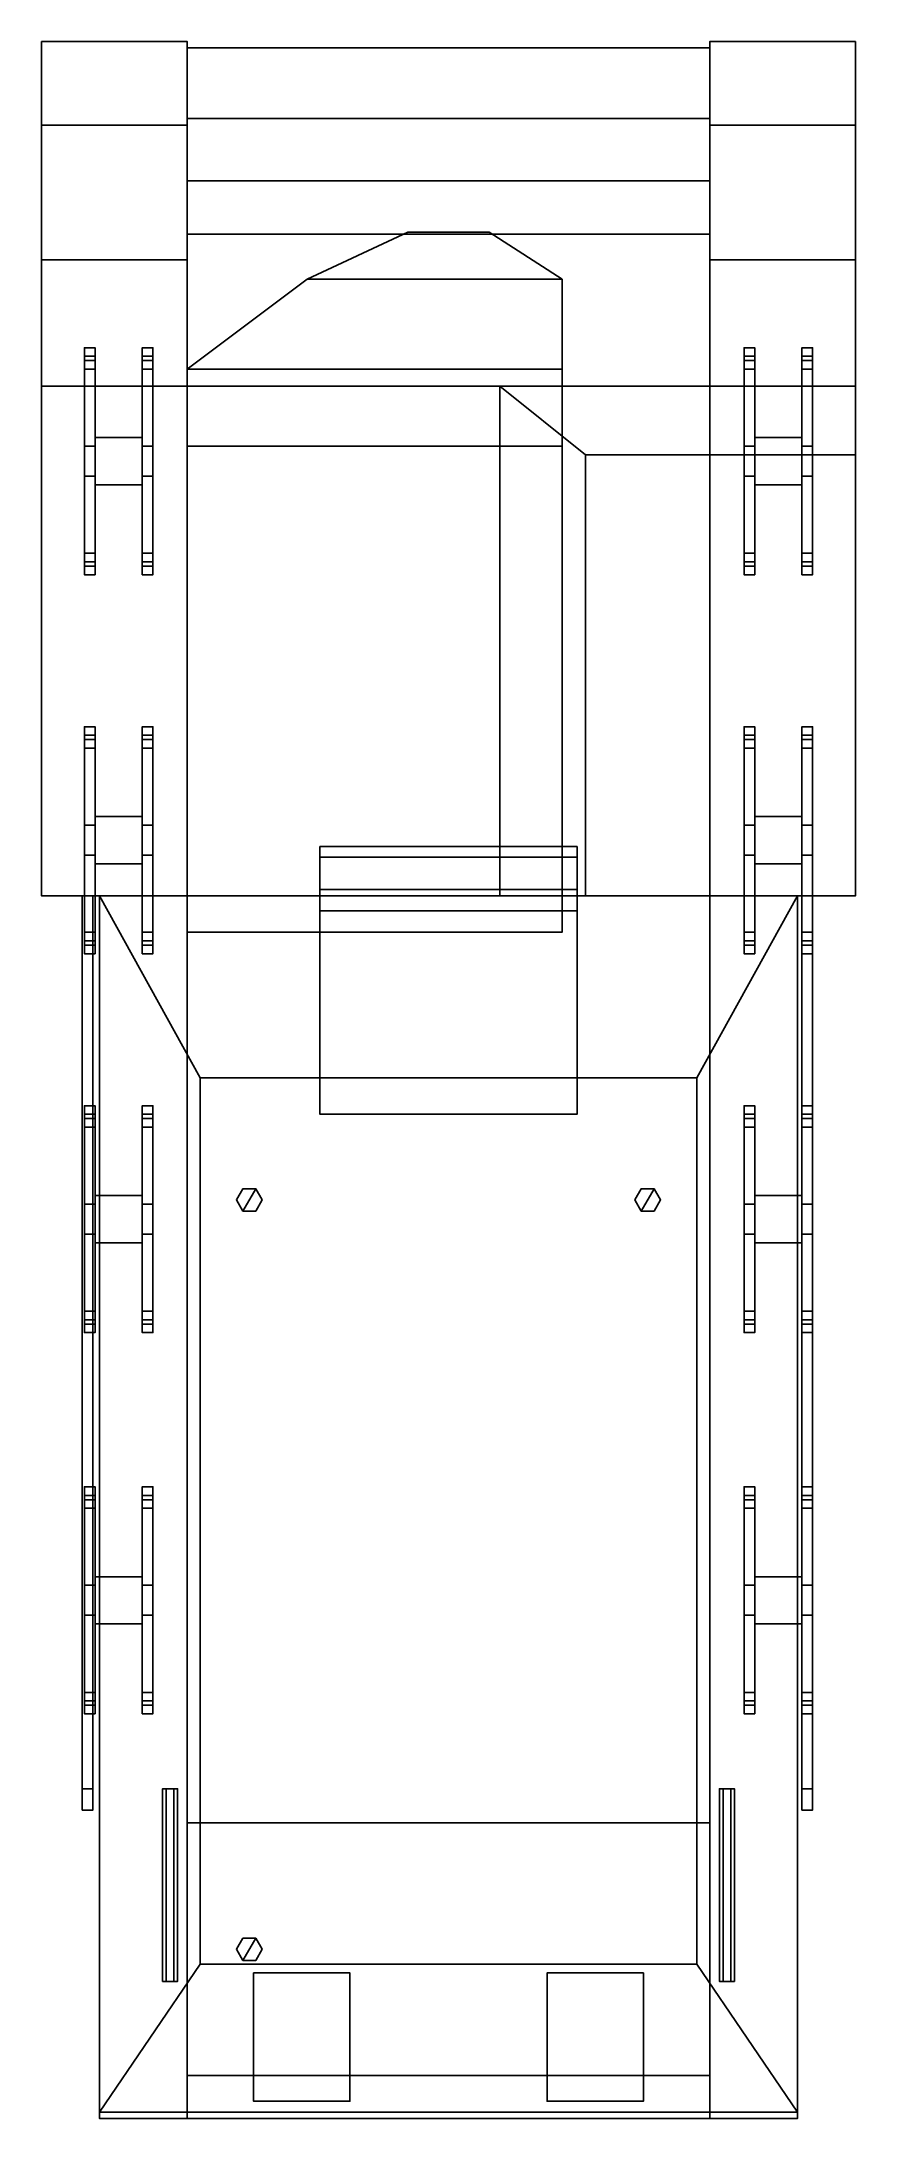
# Model space of a CAD drawing. Extents: x -1.9 to 1.9, y -4.58 to 5.12.
import ezdxf

# ---------------------------------------------------------------- set-up
doc = ezdxf.new("R2010")
doc.units = 0
doc.layers.get('0').update_dxf_attribs({"linetype": 'CONTINUOUS'})
doc.layers.add('BOGIE', color=5, linetype='CONTINUOUS')

msp = doc.modelspace()

# ---------------------------------------------------------------- linework, layer by layer
for points in [[(-1.22, 4.73, 1.7), (-1.22, 5.12, 1.32), (-1.9, 5.12, 1.32), (-1.9, 4.73, 1.7)], [(-1.9, 4.63, 0.69), (-1.9, 4.38, 0.55), (-1.9, 4.11, 0.48), (-1.9, 5.12, 1.32)], [(-1.9, 5.12, 1.32), (-1.9, 4.11, 0.48), (-1.9, 4.1, 1.7), (-1.9, 4.73, 1.7)], [(-1.22, 5.09, 1.44), (-1.22, 4.47, 1.64), (1.22, 4.47, 1.64), (1.22, 5.09, 1.44)], [(-1.22, 4.76, 0.66), (-1.22, 4.22, 0.52), (-1.22, 4.47, 1.64), (-1.22, 5.09, 1.44)], [(1.22, 5.09, 1.44), (1.22, 4.76, 0.66), (-1.22, 4.76, 0.66), (-1.22, 5.09, 1.44)], [(1.9, 4.73, 1.7), (1.9, 5.12, 1.32), (1.22, 5.12, 1.32), (1.22, 4.73, 1.7)], [(1.22, 4.47, 1.64), (1.22, 4.22, 0.52), (1.22, 4.76, 0.66), (1.22, 5.09, 1.44)], [(1.9, 4.1, 1.7), (1.9, 4.11, 0.48), (1.9, 5.12, 1.32), (1.9, 4.73, 1.7)], [(1.9, 4.11, 0.48), (1.9, 4.38, 0.55), (1.9, 4.63, 0.69), (1.9, 5.12, 1.32)], [(-1.22, 4.73, 1.7), (-1.22, 4.2643, 1.7), (-1.22, 4.2643, 1.7), (-1.22, 4.9507, 1.4849)], [(1.22, 4.9507, 1.4849), (1.22, 4.2643, 1.7), (1.22, 4.2643, 1.7), (1.22, 4.73, 1.7)], [(1.22, 4.76, 0.66), (1.22, 4.22, 0.52), (-1.22, 4.22, 0.52), (-1.22, 4.76, 0.66)], [(-1.9, 4.73, 1.7), (-1.9, 4.1, 1.7), (-1.22, 4.1, 1.7), (-1.22, 4.73, 1.7)], [(1.22, 4.73, 1.7), (1.22, 4.1, 1.7), (1.9, 4.1, 1.7), (1.9, 4.73, 1.7)], [(-1.22, 4.22, 0.52), (-1.22, -3.2, 0.52), (-1.22, -3.2, 1.64), (-1.22, 4.47, 1.64)], [(-1.22, 4.47, 1.64), (-1.22, 1.13, 1.64), (-1.22, 1.13, 1.92), (-1.22, 3.51, 1.92)], [(1.22, 3.51, 1.92), (1.22, 4.47, 1.64), (-1.22, 4.47, 1.64), (-1.22, 3.51, 1.92)], [(1.22, -3.2, 1.64), (1.22, -3.2, 0.52), (1.22, 4.22, 0.52), (1.22, 4.47, 1.64)], [(1.22, 1.13, 1.92), (1.22, 1.13, 1.64), (1.22, 4.47, 1.64), (1.22, 3.51, 1.92)], [(1.22, 4.22, 0.52), (1.22, -3.2, 0.52), (-1.22, -3.2, 0.52), (-1.22, 4.22, 0.52)], [(-0.19, 4.23, 1.71), (-0.66, 4.01, 1.77), (-0.66, 4.01, 1.86)], [(0.53, 4.01, 1.86), (0.19, 4.23, 1.71), (-0.19, 4.23, 1.71), (-0.66, 4.01, 1.86)], [(0.53, 4.01, 1.86), (0.53, 4.01, 1.77), (0.19, 4.23, 1.71), (0.53, 4.01, 1.86)], [(-1.9, 4.11, 0.48), (-1.9, 3.51, 0.48), (-1.9, 3.51, 1.92), (-1.9, 4.1, 1.7)], [(-1.9, 4.1, 1.7), (-1.9, 3.51, 1.92), (-1.22, 3.51, 1.92), (-1.22, 4.1, 1.7)], [(1.22, 4.1, 1.7), (1.22, 3.51, 1.92), (1.9, 3.51, 1.92), (1.9, 4.1, 1.7)], [(1.9, 3.51, 1.92), (1.9, 3.51, 0.48), (1.9, 4.11, 0.48), (1.9, 4.1, 1.7)], [(-0.66, 4.01, 1.77), (-1.22, 3.59, 1.89), (-1.22, 3.59, 2.13), (-0.66, 4.01, 1.86)], [(-0.66, 4.01, 1.86), (-1.22, 3.59, 2.13), (0.53, 3.59, 2.13), (0.53, 4.01, 1.86)], [(0.53, 3.59, 2.13), (0.53, 3.59, 1.89), (0.53, 4.01, 1.77), (0.53, 4.01, 1.86)], [(-1.22, 3.59, 1.89), (-1.22, 3.23, 1.92), (-1.22, 3.23, 2.35), (-1.22, 3.59, 2.13)], [(-1.22, 3.59, 2.13), (-1.22, 3.23, 2.35), (0.53, 3.23, 2.35), (0.53, 3.59, 2.13)], [(0.53, 3.23, 2.35), (0.53, 3.23, 1.92), (0.53, 3.59, 1.89), (0.53, 3.59, 2.13)], [(-1.9, 3.51, 0.48), (-1.9, 1.13, 0.48), (-1.9, 1.13, 1.92), (-1.9, 3.51, 1.92)], [(-1.9, 3.51, 1.92), (-1.9, 1.13, 1.92), (-1.22, 1.13, 1.92), (-1.22, 3.51, 1.92)], [(1.22, 3.51, 1.92), (1.22, 1.13, 1.92), (1.9, 1.13, 1.92), (1.9, 3.51, 1.92)], [(1.9, 1.13, 1.92), (1.9, 1.13, 0.48), (1.9, 3.51, 0.48), (1.9, 3.51, 1.92)], [(-1.22, 3.23, 2.35), (-1.22, 0.96, 2.35), (0.53, 0.96, 2.35), (0.53, 3.23, 2.35)], [(-1.22, 3.23, 1.92), (-1.22, 1.13, 1.92), (-1.22, 0.96, 2.35), (-1.22, 3.23, 2.35)], [(0.53, 0.96, 2.35), (0.53, 1.13, 1.92), (0.53, 3.23, 1.92), (0.53, 3.23, 2.35)], [(-0.6, 1.36, 2.35), (-0.6, 1.31, 2.35), (-0.6, 1.31, 2.82), (-0.6, 1.36, 2.61)], [(0.6, 1.36, 2.61), (0.6, 1.36, 2.35), (-0.6, 1.36, 2.35), (-0.6, 1.36, 2.61)], [(-0.6, 1.36, 2.61), (-0.6, 1.31, 2.82), (0.6, 1.31, 2.82), (0.6, 1.36, 2.61)], [(0.6, 1.31, 2.82), (0.6, 1.31, 2.35), (0.6, 1.36, 2.35), (0.6, 1.36, 2.61)], [(-0.6, 1.31, 2.35), (-0.6, 1.16, 2.35), (-0.6, 1.16, 3.24), (-0.6, 1.31, 2.82)], [(-0.6, 1.31, 2.82), (-0.6, 1.16, 3.24), (0.6, 1.16, 3.24), (0.6, 1.31, 2.82)], [(0.6, 1.16, 3.24), (0.6, 1.16, 2.35), (0.6, 1.31, 2.35), (0.6, 1.31, 2.82)], [(-1.9, 1.13, 1.92), (-1.9, 1.13, 0.48), (-1.22, 1.13, 0.48), (-1.22, 1.13, 1.92)], [(-1.71, 1.13, 0.48), (-1.71, -3.04, 0.48), (-1.71, -3.04, 1.3), (-1.71, 1.13, 1.3)], [(-1.66, 1.13, 0.48), (-1.66, -3.04, 0.48), (-1.71, -3.04, 0.48), (-1.71, 1.13, 0.48)], [(-1.71, 1.13, 1.3), (-1.71, -3.04, 1.3), (-1.66, -3.04, 1.3), (-1.66, 1.13, 1.3)], [(-1.66, -3.04, 1.3), (-1.66, -3.04, 0.48), (-1.66, 1.13, 0.48), (-1.66, 1.13, 1.3)], [(-0.6, 1.16, 2.35), (-0.6, 1.06, 2.35), (-0.6, 1.06, 3.36), (-0.6, 1.16, 3.24)], [(-0.6, 1.16, 3.24), (-0.6, 1.06, 3.36), (0.6, 1.06, 3.36), (0.6, 1.16, 3.24)], [(0.6, 1.06, 3.36), (0.6, 1.06, 2.35), (0.6, 1.16, 2.35), (0.6, 1.16, 3.24)], [(1.22, 1.13, 1.92), (1.22, 1.13, 0.48), (1.9, 1.13, 0.48), (1.9, 1.13, 1.92)], [(1.65, 1.13, 0.48), (1.65, -3.04, 0.48), (1.65, -3.04, 1.3), (1.65, 1.13, 1.3)], [(1.7, 1.13, 0.48), (1.7, -3.04, 0.48), (1.65, -3.04, 0.48), (1.65, 1.13, 0.48)], [(1.65, 1.13, 1.3), (1.65, -3.04, 1.3), (1.7, -3.04, 1.3), (1.7, 1.13, 1.3)], [(1.7, -3.04, 1.3), (1.7, -3.04, 0.48), (1.7, 1.13, 0.48), (1.7, 1.13, 1.3)], [(-0.6, 1.06, 2.35), (-0.6, 0.96, 2.35), (-0.6, 0.11, 3.35), (-0.6, 1.06, 3.36)], [(-0.6, 1.06, 3.36), (-0.6, 0.11, 3.35), (0.6, 0.11, 3.35), (0.6, 1.06, 3.36)], [(0.6, 0.11, 3.35), (0.6, 0.96, 2.35), (0.6, 1.06, 2.35), (0.6, 1.06, 3.36)], [(-0.96, -0.238, 3.35), (-0.99, -0.29, 3.35), (-0.99, -0.29, 3.56), (-0.96, -0.238, 3.56)], [(-0.96, -0.238, 3.56), (-0.99, -0.29, 3.56), (-0.96, -0.342, 3.56), (-0.9, -0.238, 3.56)], [(-0.99, -0.29, 3.35), (-0.96, -0.342, 3.35), (-0.96, -0.342, 3.56), (-0.99, -0.29, 3.56)], [(-0.9, -0.238, 3.35), (-0.96, -0.238, 3.35), (-0.96, -0.238, 3.56), (-0.9, -0.238, 3.56)], [(-0.9, -0.238, 3.56), (-0.96, -0.342, 3.56), (-0.9, -0.342, 3.56), (-0.87, -0.29, 3.56)], [(-0.87, -0.29, 3.35), (-0.9, -0.238, 3.35), (-0.9, -0.238, 3.56), (-0.87, -0.29, 3.56)], [(-0.9, -0.342, 3.35), (-0.87, -0.29, 3.35), (-0.87, -0.29, 3.56), (-0.9, -0.342, 3.56)], [(0.9, -0.238, 3.35), (0.87, -0.29, 3.35), (0.87, -0.29, 3.56), (0.9, -0.238, 3.56)], [(0.9, -0.238, 3.56), (0.87, -0.29, 3.56), (0.9, -0.342, 3.56), (0.96, -0.238, 3.56)], [(0.87, -0.29, 3.35), (0.9, -0.342, 3.35), (0.9, -0.342, 3.56), (0.87, -0.29, 3.56)], [(0.96, -0.238, 3.35), (0.9, -0.238, 3.35), (0.9, -0.238, 3.56), (0.96, -0.238, 3.56)], [(0.96, -0.238, 3.56), (0.9, -0.342, 3.56), (0.96, -0.342, 3.56), (0.99, -0.29, 3.56)], [(0.99, -0.29, 3.35), (0.96, -0.238, 3.35), (0.96, -0.238, 3.56), (0.99, -0.29, 3.56)], [(0.96, -0.342, 3.35), (0.99, -0.29, 3.35), (0.99, -0.29, 3.56), (0.96, -0.342, 3.56)], [(-0.96, -0.342, 3.35), (-0.9, -0.342, 3.35), (-0.9, -0.342, 3.56), (-0.96, -0.342, 3.56)], [(0.9, -0.342, 3.35), (0.96, -0.342, 3.35), (0.96, -0.342, 3.56), (0.9, -0.342, 3.56)], [(-1.71, -3.04, 0.48), (-1.71, -3.14, 0.53), (-1.71, -3.14, 1.22), (-1.71, -3.04, 1.3)], [(-1.71, -3.04, 1.3), (-1.71, -3.14, 1.22), (-1.66, -3.14, 1.22), (-1.66, -3.04, 1.3)], [(-1.66, -3.04, 0.48), (-1.66, -3.14, 0.53), (-1.71, -3.14, 0.53), (-1.71, -3.04, 0.48)], [(-1.66, -3.14, 1.22), (-1.66, -3.14, 0.53), (-1.66, -3.04, 0.48), (-1.66, -3.04, 1.3)], [(-1.3175, -3.04, 0.9703), (-1.335, -3.04, 0.94), (-1.335, -3.94, 0.94), (-1.3175, -3.94, 0.9703)], [(-1.335, -3.04, 0.94), (-1.3175, -3.04, 0.9097), (-1.3175, -3.94, 0.9097), (-1.335, -3.94, 0.94)], [(-1.2825, -3.04, 0.9703), (-1.3175, -3.04, 0.9703), (-1.3175, -3.94, 0.9703), (-1.2825, -3.94, 0.9703)], [(-1.3175, -3.04, 0.9097), (-1.2825, -3.04, 0.9097), (-1.2825, -3.94, 0.9097), (-1.3175, -3.94, 0.9097)], [(-1.265, -3.04, 0.94), (-1.2825, -3.04, 0.9703), (-1.2825, -3.94, 0.9703), (-1.265, -3.94, 0.94)], [(-1.2825, -3.04, 0.9097), (-1.265, -3.04, 0.94), (-1.265, -3.94, 0.94), (-1.2825, -3.94, 0.9097)], [(1.2825, -3.04, 0.9703), (1.265, -3.04, 0.94), (1.265, -3.94, 0.94), (1.2825, -3.94, 0.9703)], [(1.265, -3.04, 0.94), (1.2825, -3.04, 0.9097), (1.2825, -3.94, 0.9097), (1.265, -3.94, 0.94)], [(1.3175, -3.04, 0.9703), (1.2825, -3.04, 0.9703), (1.2825, -3.94, 0.9703), (1.3175, -3.94, 0.9703)], [(1.2825, -3.04, 0.9097), (1.3175, -3.04, 0.9097), (1.3175, -3.94, 0.9097), (1.2825, -3.94, 0.9097)], [(1.335, -3.04, 0.94), (1.3175, -3.04, 0.9703), (1.3175, -3.94, 0.9703), (1.335, -3.94, 0.94)], [(1.3175, -3.04, 0.9097), (1.335, -3.04, 0.94), (1.335, -3.94, 0.94), (1.3175, -3.94, 0.9097)], [(1.65, -3.04, 0.48), (1.65, -3.14, 0.53), (1.65, -3.14, 1.22), (1.65, -3.04, 1.3)], [(1.7, -3.04, 0.48), (1.7, -3.14, 0.53), (1.65, -3.14, 0.53), (1.65, -3.04, 0.48)], [(1.65, -3.04, 1.3), (1.65, -3.14, 1.22), (1.7, -3.14, 1.22), (1.7, -3.04, 1.3)], [(1.7, -3.14, 1.22), (1.7, -3.14, 0.53), (1.7, -3.04, 0.48), (1.7, -3.04, 1.3)], [(-1.71, -3.14, 1.22), (-1.71, -3.14, 0.53), (-1.66, -3.14, 0.53), (-1.66, -3.14, 1.22)], [(-1.22, -3.2, 0.52), (-1.22, -4.38, 0.67), (-1.22, -4.58, 1.12), (-1.22, -3.2, 1.64)], [(1.22, -3.2, 0.52), (1.22, -4.38, 0.67), (-1.22, -4.38, 0.67), (-1.22, -3.2, 0.52)], [(-1.22, -3.2, 1.64), (-1.22, -4.58, 1.12), (-1.22, -4.58, 1.64), (-1.22, -3.2, 1.64)], [(1.22, -4.58, 1.12), (1.22, -4.38, 0.67), (1.22, -3.2, 0.52), (1.22, -3.2, 1.64)], [(1.22, -4.58, 1.64), (1.22, -4.58, 1.12), (1.22, -3.2, 1.64)], [(1.65, -3.14, 1.22), (1.65, -3.14, 0.53), (1.7, -3.14, 0.53), (1.7, -3.14, 1.22)], [(-0.96, -3.738, 3.35), (-0.99, -3.79, 3.35), (-0.99, -3.79, 3.56), (-0.96, -3.738, 3.56)], [(-0.96, -3.738, 3.56), (-0.99, -3.79, 3.56), (-0.96, -3.842, 3.56), (-0.9, -3.738, 3.56)], [(-0.9, -3.738, 3.35), (-0.96, -3.738, 3.35), (-0.96, -3.738, 3.56), (-0.9, -3.738, 3.56)], [(-0.9, -3.738, 3.56), (-0.96, -3.842, 3.56), (-0.9, -3.842, 3.56), (-0.87, -3.79, 3.56)], [(-0.87, -3.79, 3.35), (-0.9, -3.738, 3.35), (-0.9, -3.738, 3.56), (-0.87, -3.79, 3.56)], [(-0.99, -3.79, 3.35), (-0.96, -3.842, 3.35), (-0.96, -3.842, 3.56), (-0.99, -3.79, 3.56)], [(-0.96, -3.842, 3.35), (-0.9, -3.842, 3.35), (-0.9, -3.842, 3.56), (-0.96, -3.842, 3.56)], [(-0.9, -3.842, 3.35), (-0.87, -3.79, 3.35), (-0.87, -3.79, 3.56), (-0.9, -3.842, 3.56)], [(-0.91, -4.5, 2.26), (-0.91, -4.5, 2.26), (-0.91, -4.5, 3.3), (-0.91, -3.9, 3.3)], [(-0.91, -3.9, 3.3), (-0.91, -4.5, 3.3), (-0.46, -4.5, 3.3), (-0.46, -3.9, 3.3)], [(-0.46, -4.5, 3.3), (-0.46, -4.5, 2.26), (-0.46, -4.5, 2.26), (-0.46, -3.9, 3.3)], [(0.46, -4.5, 2.26), (0.46, -4.5, 2.26), (0.46, -4.5, 3.3), (0.46, -3.9, 3.3)], [(0.46, -3.9, 3.3), (0.46, -4.5, 3.3), (0.91, -4.5, 3.3), (0.91, -3.9, 3.3)], [(0.91, -4.5, 3.3), (0.91, -4.5, 2.26), (0.91, -4.5, 2.26), (0.91, -3.9, 3.3)], [(-1.22, -4.58, 1.12), (-1.22, -4.38, 0.67), (1.22, -4.38, 0.67), (1.22, -4.58, 1.12)], [(-0.91, -4.5, 3.3), (-0.91, -4.5, 2.26), (-0.46, -4.5, 2.26), (-0.46, -4.5, 3.3)], [(-0.46, -4.5, 2.26), (-0.46, -4.5, 2.26), (-0.91, -4.5, 2.26)], [(0.46, -4.5, 3.3), (0.46, -4.5, 2.26), (0.91, -4.5, 2.26), (0.91, -4.5, 3.3)], [(0.91, -4.5, 2.26), (0.91, -4.5, 2.26), (0.46, -4.5, 2.26)], [(-1.22, -4.58, 1.64), (-1.22, -4.58, 1.12), (1.22, -4.58, 1.12), (1.22, -4.58, 1.64)]]:
    msp.add_3dface(points)
at = {"color": 0}
for points in [[(0.24, 3.51, 1.92), (0.24, 1.13, 1.92), (0.64, 1.13, 2.52), (0.64, 3.19, 2.52)], [(1.9, 3.19, 2.52), (1.9, 3.51, 1.92), (0.24, 3.51, 1.92), (0.64, 3.19, 2.52)], [(1.9, 3.51, 1.92), (1.9, 1.13, 1.92), (0.24, 1.13, 1.92), (0.24, 3.51, 1.92)], [(1.9, 1.13, 2.52), (1.9, 1.13, 1.92), (1.9, 3.51, 1.92), (1.9, 3.19, 2.52)], [(0.64, 3.19, 2.52), (0.64, 1.13, 2.52), (1.9, 1.13, 2.52), (1.9, 3.19, 2.52)], [(1.63, 1.13, 2.11), (1.63, 1.13, 1.64), (-1.63, 1.13, 1.64), (-1.63, 1.13, 2.11)], [(-1.63, 1.13, 1.64), (-1.63, -4.58, 1.64), (-1.63, -4.58, 2.18), (-1.63, 1.13, 2.11)], [(-1.63, 1.13, 2.11), (-1.63, -4.55, 2.1796), (-1.16, -3.86, 3.37), (-1.16, 0.28, 3.35)], [(1.16, 0.28, 3.35), (1.63, 1.13, 2.11), (-1.63, 1.13, 2.11), (-1.16, 0.28, 3.35)], [(-1.22, 1.13, 1.64), (-1.22, -4.58, 1.64), (-1.63, -4.58, 1.64), (-1.63, 1.13, 1.64)], [(0.64, 1.13, 2.52), (0.24, 1.13, 1.92), (1.9, 1.13, 1.92), (1.9, 1.13, 2.52)], [(1.16, -3.86, 3.37), (1.63, -4.55, 2.1796), (1.63, 1.13, 2.11), (1.16, 0.28, 3.35)], [(1.63, 1.13, 1.64), (1.63, -4.58, 1.64), (1.22, -4.58, 1.64), (1.22, 1.13, 1.64)], [(1.63, -4.58, 2.18), (1.63, -4.58, 1.64), (1.63, 1.13, 1.64), (1.63, 1.13, 2.11)], [(-1.16, 0.28, 3.35), (-1.16, -3.86, 3.37), (1.16, -3.86, 3.37), (1.16, 0.28, 3.35)], [(-1.16, -3.86, 3.37), (-1.63, -4.55, 2.1796), (1.63, -4.55, 2.1796), (1.16, -3.86, 3.37)], [(-1.63, -4.55, 2.1796), (-1.63, -4.58, 2.18), (1.63, -4.58, 2.18), (1.63, -4.55, 2.1796)], [(-1.63, -4.58, 2.18), (-1.63, -4.58, 1.64), (1.63, -4.58, 1.64), (1.63, -4.58, 2.18)]]:
    msp.add_3dface(points, dxfattribs=at)
at = {"layer": 'BOGIE'}
for points in [[(-1.7, 3.69, 0.4), (-1.7, 3.69, 0.35), (-1.7, 3.65, 0.31), (-1.7, 3.63, 0.45)], [(-1.65, 3.69, 0.4), (-1.65, 3.69, 0.35), (-1.7, 3.69, 0.35), (-1.7, 3.69, 0.4)], [(-1.7, 3.65, 0.31), (-1.7, 3.69, 0.35), (-1.65, 3.69, 0.35), (-1.65, 3.65, 0.31)], [(-1.65, 3.63, 0.45), (-1.65, 3.69, 0.4), (-1.7, 3.69, 0.4), (-1.7, 3.63, 0.45)], [(-1.65, 3.65, 0.31), (-1.65, 3.69, 0.35), (-1.65, 3.69, 0.4), (-1.65, 3.63, 0.45)], [(-1.38, 3.63, 0.45), (-1.38, 3.69, 0.4), (-1.43, 3.69, 0.4), (-1.43, 3.63, 0.45)], [(-1.43, 3.65, 0.31), (-1.43, 3.69, 0.35), (-1.38, 3.69, 0.35), (-1.38, 3.65, 0.31)], [(-1.38, 3.69, 0.4), (-1.38, 3.69, 0.35), (-1.43, 3.69, 0.35), (-1.43, 3.69, 0.4)], [(-1.43, 3.69, 0.4), (-1.43, 3.69, 0.35), (-1.43, 3.65, 0.31), (-1.43, 3.63, 0.45)], [(-1.38, 3.65, 0.31), (-1.38, 3.69, 0.35), (-1.38, 3.69, 0.4), (-1.38, 3.63, 0.45)], [(1.43, 3.63, 0.45), (1.43, 3.69, 0.4), (1.38, 3.69, 0.4), (1.38, 3.63, 0.45)], [(1.38, 3.65, 0.31), (1.38, 3.69, 0.35), (1.43, 3.69, 0.35), (1.43, 3.65, 0.31)], [(1.43, 3.69, 0.4), (1.43, 3.69, 0.35), (1.38, 3.69, 0.35), (1.38, 3.69, 0.4)], [(1.38, 3.69, 0.4), (1.38, 3.69, 0.35), (1.38, 3.65, 0.31), (1.38, 3.63, 0.45)], [(1.43, 3.65, 0.31), (1.43, 3.69, 0.35), (1.43, 3.69, 0.4), (1.43, 3.63, 0.45)], [(1.65, 3.69, 0.4), (1.65, 3.69, 0.35), (1.65, 3.65, 0.31), (1.65, 3.63, 0.45)], [(1.7, 3.69, 0.4), (1.7, 3.69, 0.35), (1.65, 3.69, 0.35), (1.65, 3.69, 0.4)], [(1.65, 3.65, 0.31), (1.65, 3.69, 0.35), (1.7, 3.69, 0.35), (1.7, 3.65, 0.31)], [(1.7, 3.63, 0.45), (1.7, 3.69, 0.4), (1.65, 3.69, 0.4), (1.65, 3.63, 0.45)], [(1.7, 3.65, 0.31), (1.7, 3.69, 0.35), (1.7, 3.69, 0.4), (1.7, 3.63, 0.45)], [(-1.7, 3.65, 0.31), (-1.7, 3.59, 0.29), (-1.7, 3.23, 0.24), (-1.7, 3.63, 0.45)], [(-1.65, 3.65, 0.31), (-1.65, 3.59, 0.29), (-1.7, 3.59, 0.29), (-1.7, 3.65, 0.31)], [(-1.7, 3.23, 0.24), (-1.7, 3.09, 0.24), (-1.7, 2.69, 0.45), (-1.7, 3.63, 0.45)], [(-1.7, 3.63, 0.45), (-1.7, 2.69, 0.45), (-1.65, 2.69, 0.45), (-1.65, 3.63, 0.45)], [(-1.7, 3.23, 0.24), (-1.7, 3.59, 0.29), (-1.65, 3.59, 0.29), (-1.65, 3.23, 0.24)], [(-1.65, 3.23, 0.24), (-1.65, 3.59, 0.29), (-1.65, 3.65, 0.31), (-1.65, 3.63, 0.45)], [(-1.65, 2.69, 0.45), (-1.65, 3.09, 0.24), (-1.65, 3.23, 0.24), (-1.65, 3.63, 0.45)], [(-1.43, 3.65, 0.31), (-1.43, 3.59, 0.29), (-1.43, 3.23, 0.24), (-1.43, 3.63, 0.45)], [(-1.38, 3.65, 0.31), (-1.38, 3.59, 0.29), (-1.43, 3.59, 0.29), (-1.43, 3.65, 0.31)], [(-1.43, 3.63, 0.45), (-1.43, 2.69, 0.45), (-1.38, 2.69, 0.45), (-1.38, 3.63, 0.45)], [(-1.43, 3.23, 0.24), (-1.43, 3.09, 0.24), (-1.43, 2.69, 0.45), (-1.43, 3.63, 0.45)], [(-1.43, 3.23, 0.24), (-1.43, 3.59, 0.29), (-1.38, 3.59, 0.29), (-1.38, 3.23, 0.24)], [(-1.38, 3.23, 0.24), (-1.38, 3.59, 0.29), (-1.38, 3.65, 0.31), (-1.38, 3.63, 0.45)], [(-1.38, 2.69, 0.45), (-1.38, 3.09, 0.24), (-1.38, 3.23, 0.24), (-1.38, 3.63, 0.45)], [(1.38, 3.65, 0.31), (1.38, 3.59, 0.29), (1.38, 3.23, 0.24), (1.38, 3.63, 0.45)], [(1.43, 3.65, 0.31), (1.43, 3.59, 0.29), (1.38, 3.59, 0.29), (1.38, 3.65, 0.31)], [(1.38, 3.63, 0.45), (1.38, 2.69, 0.45), (1.43, 2.69, 0.45), (1.43, 3.63, 0.45)], [(1.38, 3.23, 0.24), (1.38, 3.09, 0.24), (1.38, 2.69, 0.45), (1.38, 3.63, 0.45)], [(1.38, 3.23, 0.24), (1.38, 3.59, 0.29), (1.43, 3.59, 0.29), (1.43, 3.23, 0.24)], [(1.43, 3.23, 0.24), (1.43, 3.59, 0.29), (1.43, 3.65, 0.31), (1.43, 3.63, 0.45)], [(1.43, 2.69, 0.45), (1.43, 3.09, 0.24), (1.43, 3.23, 0.24), (1.43, 3.63, 0.45)], [(1.65, 3.65, 0.31), (1.65, 3.59, 0.29), (1.65, 3.23, 0.24), (1.65, 3.63, 0.45)], [(1.7, 3.65, 0.31), (1.7, 3.59, 0.29), (1.65, 3.59, 0.29), (1.65, 3.65, 0.31)], [(1.65, 3.23, 0.24), (1.65, 3.09, 0.24), (1.65, 2.69, 0.45), (1.65, 3.63, 0.45)], [(1.65, 3.63, 0.45), (1.65, 2.69, 0.45), (1.7, 2.69, 0.45), (1.7, 3.63, 0.45)], [(1.65, 3.23, 0.24), (1.65, 3.59, 0.29), (1.7, 3.59, 0.29), (1.7, 3.23, 0.24)], [(1.7, 3.23, 0.24), (1.7, 3.59, 0.29), (1.7, 3.65, 0.31), (1.7, 3.63, 0.45)], [(1.7, 2.69, 0.45), (1.7, 3.09, 0.24), (1.7, 3.23, 0.24), (1.7, 3.63, 0.45)], [(-1.65, 3.23, 0.24), (-1.65, 3.09, 0.24), (-1.7, 3.09, 0.24), (-1.7, 3.23, 0.24)], [(-1.65, 3.27, 0.33), (-1.65, 3.05, 0.33), (-1.65, 3.05, 1.17), (-1.65, 3.27, 1.17)], [(-1.43, 3.27, 1.17), (-1.43, 3.27, 0.33), (-1.65, 3.27, 0.33), (-1.65, 3.27, 1.17)], [(-1.43, 3.27, 0.33), (-1.43, 3.05, 0.33), (-1.65, 3.05, 0.33), (-1.65, 3.27, 0.33)], [(-1.65, 3.27, 1.17), (-1.65, 3.05, 1.17), (-1.43, 3.05, 1.17), (-1.43, 3.27, 1.17)], [(-1.43, 3.05, 1.17), (-1.43, 3.05, 0.33), (-1.43, 3.27, 0.33), (-1.43, 3.27, 1.17)], [(-1.38, 3.23, 0.24), (-1.38, 3.09, 0.24), (-1.43, 3.09, 0.24), (-1.43, 3.23, 0.24)], [(1.43, 3.23, 0.24), (1.43, 3.09, 0.24), (1.38, 3.09, 0.24), (1.38, 3.23, 0.24)], [(1.65, 3.27, 1.17), (1.65, 3.27, 0.33), (1.43, 3.27, 0.33), (1.43, 3.27, 1.17)], [(1.43, 3.27, 0.33), (1.43, 3.05, 0.33), (1.43, 3.05, 1.17), (1.43, 3.27, 1.17)], [(1.65, 3.27, 0.33), (1.65, 3.05, 0.33), (1.43, 3.05, 0.33), (1.43, 3.27, 0.33)], [(1.43, 3.27, 1.17), (1.43, 3.05, 1.17), (1.65, 3.05, 1.17), (1.65, 3.27, 1.17)], [(1.65, 3.05, 1.17), (1.65, 3.05, 0.33), (1.65, 3.27, 0.33), (1.65, 3.27, 1.17)], [(1.7, 3.23, 0.24), (1.7, 3.09, 0.24), (1.65, 3.09, 0.24), (1.65, 3.23, 0.24)], [(-1.65, 3.09, 0.24), (-1.65, 2.73, 0.29), (-1.7, 2.73, 0.29), (-1.7, 3.09, 0.24)], [(-1.7, 3.09, 0.24), (-1.7, 2.73, 0.29), (-1.7, 2.67, 0.31), (-1.7, 2.69, 0.45)], [(-1.65, 2.67, 0.31), (-1.65, 2.73, 0.29), (-1.65, 3.09, 0.24), (-1.65, 2.69, 0.45)], [(-1.65, 3.05, 1.17), (-1.65, 3.05, 0.33), (-1.43, 3.05, 0.33), (-1.43, 3.05, 1.17)], [(-1.43, 3.09, 0.24), (-1.43, 2.73, 0.29), (-1.43, 2.67, 0.31), (-1.43, 2.69, 0.45)], [(-1.38, 3.09, 0.24), (-1.38, 2.73, 0.29), (-1.43, 2.73, 0.29), (-1.43, 3.09, 0.24)], [(-1.38, 2.67, 0.31), (-1.38, 2.73, 0.29), (-1.38, 3.09, 0.24), (-1.38, 2.69, 0.45)], [(1.38, 3.09, 0.24), (1.38, 2.73, 0.29), (1.38, 2.67, 0.31), (1.38, 2.69, 0.45)], [(1.43, 3.09, 0.24), (1.43, 2.73, 0.29), (1.38, 2.73, 0.29), (1.38, 3.09, 0.24)], [(1.43, 2.67, 0.31), (1.43, 2.73, 0.29), (1.43, 3.09, 0.24), (1.43, 2.69, 0.45)], [(1.43, 3.05, 1.17), (1.43, 3.05, 0.33), (1.65, 3.05, 0.33), (1.65, 3.05, 1.17)], [(1.7, 3.09, 0.24), (1.7, 2.73, 0.29), (1.65, 2.73, 0.29), (1.65, 3.09, 0.24)], [(1.65, 3.09, 0.24), (1.65, 2.73, 0.29), (1.65, 2.67, 0.31), (1.65, 2.69, 0.45)], [(1.7, 2.67, 0.31), (1.7, 2.73, 0.29), (1.7, 3.09, 0.24), (1.7, 2.69, 0.45)], [(-1.7, 2.67, 0.31), (-1.7, 2.73, 0.29), (-1.65, 2.73, 0.29), (-1.65, 2.67, 0.31)], [(-1.43, 2.67, 0.31), (-1.43, 2.73, 0.29), (-1.38, 2.73, 0.29), (-1.38, 2.67, 0.31)], [(1.38, 2.67, 0.31), (1.38, 2.73, 0.29), (1.43, 2.73, 0.29), (1.43, 2.67, 0.31)], [(1.65, 2.67, 0.31), (1.65, 2.73, 0.29), (1.7, 2.73, 0.29), (1.7, 2.67, 0.31)], [(-1.7, 2.67, 0.31), (-1.7, 2.63, 0.35), (-1.7, 2.63, 0.4), (-1.7, 2.69, 0.45)], [(-1.7, 2.69, 0.45), (-1.7, 2.63, 0.4), (-1.65, 2.63, 0.4), (-1.65, 2.69, 0.45)], [(-1.65, 2.67, 0.31), (-1.65, 2.63, 0.35), (-1.7, 2.63, 0.35), (-1.7, 2.67, 0.31)], [(-1.7, 2.63, 0.4), (-1.7, 2.63, 0.35), (-1.65, 2.63, 0.35), (-1.65, 2.63, 0.4)], [(-1.65, 2.63, 0.4), (-1.65, 2.63, 0.35), (-1.65, 2.67, 0.31), (-1.65, 2.69, 0.45)], [(-1.43, 2.69, 0.45), (-1.43, 2.63, 0.4), (-1.38, 2.63, 0.4), (-1.38, 2.69, 0.45)], [(-1.43, 2.67, 0.31), (-1.43, 2.63, 0.35), (-1.43, 2.63, 0.4), (-1.43, 2.69, 0.45)], [(-1.38, 2.67, 0.31), (-1.38, 2.63, 0.35), (-1.43, 2.63, 0.35), (-1.43, 2.67, 0.31)], [(-1.43, 2.63, 0.4), (-1.43, 2.63, 0.35), (-1.38, 2.63, 0.35), (-1.38, 2.63, 0.4)], [(-1.38, 2.63, 0.4), (-1.38, 2.63, 0.35), (-1.38, 2.67, 0.31), (-1.38, 2.69, 0.45)], [(1.38, 2.69, 0.45), (1.38, 2.63, 0.4), (1.43, 2.63, 0.4), (1.43, 2.69, 0.45)], [(1.38, 2.67, 0.31), (1.38, 2.63, 0.35), (1.38, 2.63, 0.4), (1.38, 2.69, 0.45)], [(1.43, 2.67, 0.31), (1.43, 2.63, 0.35), (1.38, 2.63, 0.35), (1.38, 2.67, 0.31)], [(1.38, 2.63, 0.4), (1.38, 2.63, 0.35), (1.43, 2.63, 0.35), (1.43, 2.63, 0.4)], [(1.43, 2.63, 0.4), (1.43, 2.63, 0.35), (1.43, 2.67, 0.31), (1.43, 2.69, 0.45)], [(1.65, 2.67, 0.31), (1.65, 2.63, 0.35), (1.65, 2.63, 0.4), (1.65, 2.69, 0.45)], [(1.65, 2.69, 0.45), (1.65, 2.63, 0.4), (1.7, 2.63, 0.4), (1.7, 2.69, 0.45)], [(1.7, 2.67, 0.31), (1.7, 2.63, 0.35), (1.65, 2.63, 0.35), (1.65, 2.67, 0.31)], [(1.65, 2.63, 0.4), (1.65, 2.63, 0.35), (1.7, 2.63, 0.35), (1.7, 2.63, 0.4)], [(1.7, 2.63, 0.4), (1.7, 2.63, 0.35), (1.7, 2.67, 0.31), (1.7, 2.69, 0.45)], [(-1.7, 1.92, 0.4), (-1.7, 1.92, 0.35), (-1.7, 1.88, 0.31), (-1.7, 1.86, 0.45)], [(-1.65, 1.92, 0.4), (-1.65, 1.92, 0.35), (-1.7, 1.92, 0.35), (-1.7, 1.92, 0.4)], [(-1.7, 1.88, 0.31), (-1.7, 1.92, 0.35), (-1.65, 1.92, 0.35), (-1.65, 1.88, 0.31)], [(-1.65, 1.86, 0.45), (-1.65, 1.92, 0.4), (-1.7, 1.92, 0.4), (-1.7, 1.86, 0.45)], [(-1.7, 1.88, 0.31), (-1.7, 1.82, 0.29), (-1.7, 1.46, 0.24), (-1.7, 1.86, 0.45)], [(-1.65, 1.88, 0.31), (-1.65, 1.82, 0.29), (-1.7, 1.82, 0.29), (-1.7, 1.88, 0.31)], [(-1.7, 1.46, 0.24), (-1.7, 1.32, 0.24), (-1.7, 0.92, 0.45), (-1.7, 1.86, 0.45)], [(-1.7, 1.86, 0.45), (-1.7, 0.92, 0.45), (-1.65, 0.92, 0.45), (-1.65, 1.86, 0.45)], [(-1.65, 1.88, 0.31), (-1.65, 1.92, 0.35), (-1.65, 1.92, 0.4), (-1.65, 1.86, 0.45)], [(-1.65, 1.46, 0.24), (-1.65, 1.82, 0.29), (-1.65, 1.88, 0.31), (-1.65, 1.86, 0.45)], [(-1.65, 0.92, 0.45), (-1.65, 1.32, 0.24), (-1.65, 1.46, 0.24), (-1.65, 1.86, 0.45)], [(-1.38, 1.86, 0.45), (-1.38, 1.92, 0.4), (-1.43, 1.92, 0.4), (-1.43, 1.86, 0.45)], [(-1.43, 1.88, 0.31), (-1.43, 1.92, 0.35), (-1.38, 1.92, 0.35), (-1.38, 1.88, 0.31)], [(-1.38, 1.92, 0.4), (-1.38, 1.92, 0.35), (-1.43, 1.92, 0.35), (-1.43, 1.92, 0.4)], [(-1.43, 1.92, 0.4), (-1.43, 1.92, 0.35), (-1.43, 1.88, 0.31), (-1.43, 1.86, 0.45)], [(-1.43, 1.88, 0.31), (-1.43, 1.82, 0.29), (-1.43, 1.46, 0.24), (-1.43, 1.86, 0.45)], [(-1.38, 1.88, 0.31), (-1.38, 1.82, 0.29), (-1.43, 1.82, 0.29), (-1.43, 1.88, 0.31)], [(-1.43, 1.86, 0.45), (-1.43, 0.92, 0.45), (-1.38, 0.92, 0.45), (-1.38, 1.86, 0.45)], [(-1.43, 1.46, 0.24), (-1.43, 1.32, 0.24), (-1.43, 0.92, 0.45), (-1.43, 1.86, 0.45)], [(-1.38, 1.88, 0.31), (-1.38, 1.92, 0.35), (-1.38, 1.92, 0.4), (-1.38, 1.86, 0.45)], [(-1.38, 1.46, 0.24), (-1.38, 1.82, 0.29), (-1.38, 1.88, 0.31), (-1.38, 1.86, 0.45)], [(-1.38, 0.92, 0.45), (-1.38, 1.32, 0.24), (-1.38, 1.46, 0.24), (-1.38, 1.86, 0.45)], [(1.43, 1.86, 0.45), (1.43, 1.92, 0.4), (1.38, 1.92, 0.4), (1.38, 1.86, 0.45)], [(1.38, 1.88, 0.31), (1.38, 1.92, 0.35), (1.43, 1.92, 0.35), (1.43, 1.88, 0.31)], [(1.43, 1.92, 0.4), (1.43, 1.92, 0.35), (1.38, 1.92, 0.35), (1.38, 1.92, 0.4)], [(1.38, 1.92, 0.4), (1.38, 1.92, 0.35), (1.38, 1.88, 0.31), (1.38, 1.86, 0.45)], [(1.38, 1.88, 0.31), (1.38, 1.82, 0.29), (1.38, 1.46, 0.24), (1.38, 1.86, 0.45)], [(1.43, 1.88, 0.31), (1.43, 1.82, 0.29), (1.38, 1.82, 0.29), (1.38, 1.88, 0.31)], [(1.38, 1.86, 0.45), (1.38, 0.92, 0.45), (1.43, 0.92, 0.45), (1.43, 1.86, 0.45)], [(1.38, 1.46, 0.24), (1.38, 1.32, 0.24), (1.38, 0.92, 0.45), (1.38, 1.86, 0.45)], [(1.43, 1.88, 0.31), (1.43, 1.92, 0.35), (1.43, 1.92, 0.4), (1.43, 1.86, 0.45)], [(1.43, 1.46, 0.24), (1.43, 1.82, 0.29), (1.43, 1.88, 0.31), (1.43, 1.86, 0.45)], [(1.43, 0.92, 0.45), (1.43, 1.32, 0.24), (1.43, 1.46, 0.24), (1.43, 1.86, 0.45)], [(1.65, 1.92, 0.4), (1.65, 1.92, 0.35), (1.65, 1.88, 0.31), (1.65, 1.86, 0.45)], [(1.7, 1.92, 0.4), (1.7, 1.92, 0.35), (1.65, 1.92, 0.35), (1.65, 1.92, 0.4)], [(1.65, 1.88, 0.31), (1.65, 1.92, 0.35), (1.7, 1.92, 0.35), (1.7, 1.88, 0.31)], [(1.7, 1.86, 0.45), (1.7, 1.92, 0.4), (1.65, 1.92, 0.4), (1.65, 1.86, 0.45)], [(1.65, 1.88, 0.31), (1.65, 1.82, 0.29), (1.65, 1.46, 0.24), (1.65, 1.86, 0.45)], [(1.7, 1.88, 0.31), (1.7, 1.82, 0.29), (1.65, 1.82, 0.29), (1.65, 1.88, 0.31)], [(1.65, 1.46, 0.24), (1.65, 1.32, 0.24), (1.65, 0.92, 0.45), (1.65, 1.86, 0.45)], [(1.65, 1.86, 0.45), (1.65, 0.92, 0.45), (1.7, 0.92, 0.45), (1.7, 1.86, 0.45)], [(1.7, 1.88, 0.31), (1.7, 1.92, 0.35), (1.7, 1.92, 0.4), (1.7, 1.86, 0.45)], [(1.7, 1.46, 0.24), (1.7, 1.82, 0.29), (1.7, 1.88, 0.31), (1.7, 1.86, 0.45)], [(1.7, 0.92, 0.45), (1.7, 1.32, 0.24), (1.7, 1.46, 0.24), (1.7, 1.86, 0.45)], [(-1.7, 1.46, 0.24), (-1.7, 1.82, 0.29), (-1.65, 1.82, 0.29), (-1.65, 1.46, 0.24)], [(-1.43, 1.46, 0.24), (-1.43, 1.82, 0.29), (-1.38, 1.82, 0.29), (-1.38, 1.46, 0.24)], [(1.38, 1.46, 0.24), (1.38, 1.82, 0.29), (1.43, 1.82, 0.29), (1.43, 1.46, 0.24)], [(1.65, 1.46, 0.24), (1.65, 1.82, 0.29), (1.7, 1.82, 0.29), (1.7, 1.46, 0.24)], [(-1.65, 1.46, 0.24), (-1.65, 1.32, 0.24), (-1.7, 1.32, 0.24), (-1.7, 1.46, 0.24)], [(-1.65, 1.5, 0.33), (-1.65, 1.28, 0.33), (-1.65, 1.28, 1.17), (-1.65, 1.5, 1.17)], [(-1.43, 1.5, 1.17), (-1.43, 1.5, 0.33), (-1.65, 1.5, 0.33), (-1.65, 1.5, 1.17)], [(-1.43, 1.5, 0.33), (-1.43, 1.28, 0.33), (-1.65, 1.28, 0.33), (-1.65, 1.5, 0.33)], [(-1.65, 1.5, 1.17), (-1.65, 1.28, 1.17), (-1.43, 1.28, 1.17), (-1.43, 1.5, 1.17)], [(-1.43, 1.28, 1.17), (-1.43, 1.28, 0.33), (-1.43, 1.5, 0.33), (-1.43, 1.5, 1.17)], [(-1.38, 1.46, 0.24), (-1.38, 1.32, 0.24), (-1.43, 1.32, 0.24), (-1.43, 1.46, 0.24)], [(1.43, 1.46, 0.24), (1.43, 1.32, 0.24), (1.38, 1.32, 0.24), (1.38, 1.46, 0.24)], [(1.65, 1.5, 1.17), (1.65, 1.5, 0.33), (1.43, 1.5, 0.33), (1.43, 1.5, 1.17)], [(1.43, 1.5, 0.33), (1.43, 1.28, 0.33), (1.43, 1.28, 1.17), (1.43, 1.5, 1.17)], [(1.65, 1.5, 0.33), (1.65, 1.28, 0.33), (1.43, 1.28, 0.33), (1.43, 1.5, 0.33)], [(1.43, 1.5, 1.17), (1.43, 1.28, 1.17), (1.65, 1.28, 1.17), (1.65, 1.5, 1.17)], [(1.65, 1.28, 1.17), (1.65, 1.28, 0.33), (1.65, 1.5, 0.33), (1.65, 1.5, 1.17)], [(1.7, 1.46, 0.24), (1.7, 1.32, 0.24), (1.65, 1.32, 0.24), (1.65, 1.46, 0.24)], [(-1.65, 1.32, 0.24), (-1.65, 0.96, 0.29), (-1.7, 0.96, 0.29), (-1.7, 1.32, 0.24)], [(-1.7, 1.32, 0.24), (-1.7, 0.96, 0.29), (-1.7, 0.9, 0.31), (-1.7, 0.92, 0.45)], [(-1.65, 0.9, 0.31), (-1.65, 0.96, 0.29), (-1.65, 1.32, 0.24), (-1.65, 0.92, 0.45)], [(-1.65, 1.28, 1.17), (-1.65, 1.28, 0.33), (-1.43, 1.28, 0.33), (-1.43, 1.28, 1.17)], [(-1.43, 1.32, 0.24), (-1.43, 0.96, 0.29), (-1.43, 0.9, 0.31), (-1.43, 0.92, 0.45)], [(-1.38, 1.32, 0.24), (-1.38, 0.96, 0.29), (-1.43, 0.96, 0.29), (-1.43, 1.32, 0.24)], [(-1.38, 0.9, 0.31), (-1.38, 0.96, 0.29), (-1.38, 1.32, 0.24), (-1.38, 0.92, 0.45)], [(1.38, 1.32, 0.24), (1.38, 0.96, 0.29), (1.38, 0.9, 0.31), (1.38, 0.92, 0.45)], [(1.43, 1.32, 0.24), (1.43, 0.96, 0.29), (1.38, 0.96, 0.29), (1.38, 1.32, 0.24)], [(1.43, 0.9, 0.31), (1.43, 0.96, 0.29), (1.43, 1.32, 0.24), (1.43, 0.92, 0.45)], [(1.43, 1.28, 1.17), (1.43, 1.28, 0.33), (1.65, 1.28, 0.33), (1.65, 1.28, 1.17)], [(1.7, 1.32, 0.24), (1.7, 0.96, 0.29), (1.65, 0.96, 0.29), (1.65, 1.32, 0.24)], [(1.65, 1.32, 0.24), (1.65, 0.96, 0.29), (1.65, 0.9, 0.31), (1.65, 0.92, 0.45)], [(1.7, 0.9, 0.31), (1.7, 0.96, 0.29), (1.7, 1.32, 0.24), (1.7, 0.92, 0.45)], [(-1.7, 0.9, 0.31), (-1.7, 0.96, 0.29), (-1.65, 0.96, 0.29), (-1.65, 0.9, 0.31)], [(-1.7, 0.9, 0.31), (-1.7, 0.86, 0.35), (-1.7, 0.86, 0.4), (-1.7, 0.92, 0.45)], [(-1.7, 0.92, 0.45), (-1.7, 0.86, 0.4), (-1.65, 0.86, 0.4), (-1.65, 0.92, 0.45)], [(-1.65, 0.9, 0.31), (-1.65, 0.86, 0.35), (-1.7, 0.86, 0.35), (-1.7, 0.9, 0.31)], [(-1.65, 0.86, 0.4), (-1.65, 0.86, 0.35), (-1.65, 0.9, 0.31), (-1.65, 0.92, 0.45)], [(-1.43, 0.9, 0.31), (-1.43, 0.96, 0.29), (-1.38, 0.96, 0.29), (-1.38, 0.9, 0.31)], [(-1.43, 0.92, 0.45), (-1.43, 0.86, 0.4), (-1.38, 0.86, 0.4), (-1.38, 0.92, 0.45)], [(-1.43, 0.9, 0.31), (-1.43, 0.86, 0.35), (-1.43, 0.86, 0.4), (-1.43, 0.92, 0.45)], [(-1.38, 0.9, 0.31), (-1.38, 0.86, 0.35), (-1.43, 0.86, 0.35), (-1.43, 0.9, 0.31)], [(-1.38, 0.86, 0.4), (-1.38, 0.86, 0.35), (-1.38, 0.9, 0.31), (-1.38, 0.92, 0.45)], [(1.38, 0.9, 0.31), (1.38, 0.96, 0.29), (1.43, 0.96, 0.29), (1.43, 0.9, 0.31)], [(1.38, 0.92, 0.45), (1.38, 0.86, 0.4), (1.43, 0.86, 0.4), (1.43, 0.92, 0.45)], [(1.38, 0.9, 0.31), (1.38, 0.86, 0.35), (1.38, 0.86, 0.4), (1.38, 0.92, 0.45)], [(1.43, 0.9, 0.31), (1.43, 0.86, 0.35), (1.38, 0.86, 0.35), (1.38, 0.9, 0.31)], [(1.43, 0.86, 0.4), (1.43, 0.86, 0.35), (1.43, 0.9, 0.31), (1.43, 0.92, 0.45)], [(1.65, 0.9, 0.31), (1.65, 0.96, 0.29), (1.7, 0.96, 0.29), (1.7, 0.9, 0.31)], [(1.65, 0.9, 0.31), (1.65, 0.86, 0.35), (1.65, 0.86, 0.4), (1.65, 0.92, 0.45)], [(1.65, 0.92, 0.45), (1.65, 0.86, 0.4), (1.7, 0.86, 0.4), (1.7, 0.92, 0.45)], [(1.7, 0.9, 0.31), (1.7, 0.86, 0.35), (1.65, 0.86, 0.35), (1.65, 0.9, 0.31)], [(1.7, 0.86, 0.4), (1.7, 0.86, 0.35), (1.7, 0.9, 0.31), (1.7, 0.92, 0.45)], [(-1.7, 0.86, 0.4), (-1.7, 0.86, 0.35), (-1.65, 0.86, 0.35), (-1.65, 0.86, 0.4)], [(-1.43, 0.86, 0.4), (-1.43, 0.86, 0.35), (-1.38, 0.86, 0.35), (-1.38, 0.86, 0.4)], [(1.38, 0.86, 0.4), (1.38, 0.86, 0.35), (1.43, 0.86, 0.35), (1.43, 0.86, 0.4)], [(1.65, 0.86, 0.4), (1.65, 0.86, 0.35), (1.7, 0.86, 0.35), (1.7, 0.86, 0.4)], [(-1.65, 0.09, 0.45), (-1.65, 0.15, 0.4), (-1.7, 0.15, 0.4), (-1.7, 0.09, 0.45)], [(-1.7, 0.11, 0.31), (-1.7, 0.15, 0.35), (-1.65, 0.15, 0.35), (-1.65, 0.11, 0.31)], [(-1.65, 0.15, 0.4), (-1.65, 0.15, 0.35), (-1.7, 0.15, 0.35), (-1.7, 0.15, 0.4)], [(-1.7, 0.15, 0.4), (-1.7, 0.15, 0.35), (-1.7, 0.11, 0.31), (-1.7, 0.09, 0.45)], [(-1.65, 0.11, 0.31), (-1.65, 0.05, 0.29), (-1.7, 0.05, 0.29), (-1.7, 0.11, 0.31)], [(-1.7, 0.11, 0.31), (-1.7, 0.05, 0.29), (-1.7, -0.31, 0.24), (-1.7, 0.09, 0.45)], [(-1.65, 0.11, 0.31), (-1.65, 0.15, 0.35), (-1.65, 0.15, 0.4), (-1.65, 0.09, 0.45)], [(-1.65, -0.31, 0.24), (-1.65, 0.05, 0.29), (-1.65, 0.11, 0.31), (-1.65, 0.09, 0.45)], [(-1.43, 0.15, 0.4), (-1.43, 0.15, 0.35), (-1.43, 0.11, 0.31), (-1.43, 0.09, 0.45)], [(-1.38, 0.15, 0.4), (-1.38, 0.15, 0.35), (-1.43, 0.15, 0.35), (-1.43, 0.15, 0.4)], [(-1.43, 0.11, 0.31), (-1.43, 0.15, 0.35), (-1.38, 0.15, 0.35), (-1.38, 0.11, 0.31)], [(-1.38, 0.09, 0.45), (-1.38, 0.15, 0.4), (-1.43, 0.15, 0.4), (-1.43, 0.09, 0.45)], [(-1.43, 0.11, 0.31), (-1.43, 0.05, 0.29), (-1.43, -0.31, 0.24), (-1.43, 0.09, 0.45)], [(-1.38, 0.11, 0.31), (-1.38, 0.05, 0.29), (-1.43, 0.05, 0.29), (-1.43, 0.11, 0.31)], [(-1.38, 0.11, 0.31), (-1.38, 0.15, 0.35), (-1.38, 0.15, 0.4), (-1.38, 0.09, 0.45)], [(-1.38, -0.31, 0.24), (-1.38, 0.05, 0.29), (-1.38, 0.11, 0.31), (-1.38, 0.09, 0.45)], [(1.38, 0.15, 0.4), (1.38, 0.15, 0.35), (1.38, 0.11, 0.31), (1.38, 0.09, 0.45)], [(1.43, 0.15, 0.4), (1.43, 0.15, 0.35), (1.38, 0.15, 0.35), (1.38, 0.15, 0.4)], [(1.38, 0.11, 0.31), (1.38, 0.15, 0.35), (1.43, 0.15, 0.35), (1.43, 0.11, 0.31)], [(1.43, 0.09, 0.45), (1.43, 0.15, 0.4), (1.38, 0.15, 0.4), (1.38, 0.09, 0.45)], [(1.38, 0.11, 0.31), (1.38, 0.05, 0.29), (1.38, -0.31, 0.24), (1.38, 0.09, 0.45)], [(1.43, 0.11, 0.31), (1.43, 0.05, 0.29), (1.38, 0.05, 0.29), (1.38, 0.11, 0.31)], [(1.43, 0.11, 0.31), (1.43, 0.15, 0.35), (1.43, 0.15, 0.4), (1.43, 0.09, 0.45)], [(1.43, -0.31, 0.24), (1.43, 0.05, 0.29), (1.43, 0.11, 0.31), (1.43, 0.09, 0.45)], [(1.7, 0.09, 0.45), (1.7, 0.15, 0.4), (1.65, 0.15, 0.4), (1.65, 0.09, 0.45)], [(1.65, 0.11, 0.31), (1.65, 0.15, 0.35), (1.7, 0.15, 0.35), (1.7, 0.11, 0.31)], [(1.7, 0.15, 0.4), (1.7, 0.15, 0.35), (1.65, 0.15, 0.35), (1.65, 0.15, 0.4)], [(1.65, 0.15, 0.4), (1.65, 0.15, 0.35), (1.65, 0.11, 0.31), (1.65, 0.09, 0.45)], [(1.7, 0.11, 0.31), (1.7, 0.05, 0.29), (1.65, 0.05, 0.29), (1.65, 0.11, 0.31)], [(1.65, 0.11, 0.31), (1.65, 0.05, 0.29), (1.65, -0.31, 0.24), (1.65, 0.09, 0.45)], [(1.7, 0.11, 0.31), (1.7, 0.15, 0.35), (1.7, 0.15, 0.4), (1.7, 0.09, 0.45)], [(1.7, -0.31, 0.24), (1.7, 0.05, 0.29), (1.7, 0.11, 0.31), (1.7, 0.09, 0.45)], [(-1.7, 0.09, 0.45), (-1.7, -0.85, 0.45), (-1.65, -0.85, 0.45), (-1.65, 0.09, 0.45)], [(-1.7, -0.31, 0.24), (-1.7, -0.45, 0.24), (-1.7, -0.85, 0.45), (-1.7, 0.09, 0.45)], [(-1.7, -0.31, 0.24), (-1.7, 0.05, 0.29), (-1.65, 0.05, 0.29), (-1.65, -0.31, 0.24)], [(-1.65, -0.85, 0.45), (-1.65, -0.45, 0.24), (-1.65, -0.31, 0.24), (-1.65, 0.09, 0.45)], [(-1.43, -0.31, 0.24), (-1.43, -0.45, 0.24), (-1.43, -0.85, 0.45), (-1.43, 0.09, 0.45)], [(-1.43, 0.09, 0.45), (-1.43, -0.85, 0.45), (-1.38, -0.85, 0.45), (-1.38, 0.09, 0.45)], [(-1.43, -0.31, 0.24), (-1.43, 0.05, 0.29), (-1.38, 0.05, 0.29), (-1.38, -0.31, 0.24)], [(-1.38, -0.85, 0.45), (-1.38, -0.45, 0.24), (-1.38, -0.31, 0.24), (-1.38, 0.09, 0.45)], [(1.38, -0.31, 0.24), (1.38, -0.45, 0.24), (1.38, -0.85, 0.45), (1.38, 0.09, 0.45)], [(1.38, 0.09, 0.45), (1.38, -0.85, 0.45), (1.43, -0.85, 0.45), (1.43, 0.09, 0.45)], [(1.38, -0.31, 0.24), (1.38, 0.05, 0.29), (1.43, 0.05, 0.29), (1.43, -0.31, 0.24)], [(1.43, -0.85, 0.45), (1.43, -0.45, 0.24), (1.43, -0.31, 0.24), (1.43, 0.09, 0.45)], [(1.65, 0.09, 0.45), (1.65, -0.85, 0.45), (1.7, -0.85, 0.45), (1.7, 0.09, 0.45)], [(1.65, -0.31, 0.24), (1.65, -0.45, 0.24), (1.65, -0.85, 0.45), (1.65, 0.09, 0.45)], [(1.65, -0.31, 0.24), (1.65, 0.05, 0.29), (1.7, 0.05, 0.29), (1.7, -0.31, 0.24)], [(1.7, -0.85, 0.45), (1.7, -0.45, 0.24), (1.7, -0.31, 0.24), (1.7, 0.09, 0.45)], [(-1.43, -0.27, 1.17), (-1.43, -0.27, 0.33), (-1.65, -0.27, 0.33), (-1.65, -0.27, 1.17)], [(-1.65, -0.27, 0.33), (-1.65, -0.49, 0.33), (-1.65, -0.49, 1.17), (-1.65, -0.27, 1.17)], [(-1.43, -0.27, 0.33), (-1.43, -0.49, 0.33), (-1.65, -0.49, 0.33), (-1.65, -0.27, 0.33)], [(-1.65, -0.27, 1.17), (-1.65, -0.49, 1.17), (-1.43, -0.49, 1.17), (-1.43, -0.27, 1.17)], [(-1.43, -0.49, 1.17), (-1.43, -0.49, 0.33), (-1.43, -0.27, 0.33), (-1.43, -0.27, 1.17)], [(1.43, -0.27, 0.33), (1.43, -0.49, 0.33), (1.43, -0.49, 1.17), (1.43, -0.27, 1.17)], [(1.65, -0.27, 1.17), (1.65, -0.27, 0.33), (1.43, -0.27, 0.33), (1.43, -0.27, 1.17)], [(1.65, -0.27, 0.33), (1.65, -0.49, 0.33), (1.43, -0.49, 0.33), (1.43, -0.27, 0.33)], [(1.43, -0.27, 1.17), (1.43, -0.49, 1.17), (1.65, -0.49, 1.17), (1.65, -0.27, 1.17)], [(1.65, -0.49, 1.17), (1.65, -0.49, 0.33), (1.65, -0.27, 0.33), (1.65, -0.27, 1.17)], [(-1.65, -0.31, 0.24), (-1.65, -0.45, 0.24), (-1.7, -0.45, 0.24), (-1.7, -0.31, 0.24)], [(-1.38, -0.31, 0.24), (-1.38, -0.45, 0.24), (-1.43, -0.45, 0.24), (-1.43, -0.31, 0.24)], [(1.43, -0.31, 0.24), (1.43, -0.45, 0.24), (1.38, -0.45, 0.24), (1.38, -0.31, 0.24)], [(1.7, -0.31, 0.24), (1.7, -0.45, 0.24), (1.65, -0.45, 0.24), (1.65, -0.31, 0.24)], [(-1.7, -0.45, 0.24), (-1.7, -0.81, 0.29), (-1.7, -0.87, 0.31), (-1.7, -0.85, 0.45)], [(-1.65, -0.45, 0.24), (-1.65, -0.81, 0.29), (-1.7, -0.81, 0.29), (-1.7, -0.45, 0.24)], [(-1.65, -0.87, 0.31), (-1.65, -0.81, 0.29), (-1.65, -0.45, 0.24), (-1.65, -0.85, 0.45)], [(-1.38, -0.45, 0.24), (-1.38, -0.81, 0.29), (-1.43, -0.81, 0.29), (-1.43, -0.45, 0.24)], [(-1.43, -0.45, 0.24), (-1.43, -0.81, 0.29), (-1.43, -0.87, 0.31), (-1.43, -0.85, 0.45)], [(-1.38, -0.87, 0.31), (-1.38, -0.81, 0.29), (-1.38, -0.45, 0.24), (-1.38, -0.85, 0.45)], [(1.43, -0.45, 0.24), (1.43, -0.81, 0.29), (1.38, -0.81, 0.29), (1.38, -0.45, 0.24)], [(1.38, -0.45, 0.24), (1.38, -0.81, 0.29), (1.38, -0.87, 0.31), (1.38, -0.85, 0.45)], [(1.43, -0.87, 0.31), (1.43, -0.81, 0.29), (1.43, -0.45, 0.24), (1.43, -0.85, 0.45)], [(1.65, -0.45, 0.24), (1.65, -0.81, 0.29), (1.65, -0.87, 0.31), (1.65, -0.85, 0.45)], [(1.7, -0.45, 0.24), (1.7, -0.81, 0.29), (1.65, -0.81, 0.29), (1.65, -0.45, 0.24)], [(1.7, -0.87, 0.31), (1.7, -0.81, 0.29), (1.7, -0.45, 0.24), (1.7, -0.85, 0.45)], [(-1.65, -0.49, 1.17), (-1.65, -0.49, 0.33), (-1.43, -0.49, 0.33), (-1.43, -0.49, 1.17)], [(1.43, -0.49, 1.17), (1.43, -0.49, 0.33), (1.65, -0.49, 0.33), (1.65, -0.49, 1.17)], [(-1.7, -0.87, 0.31), (-1.7, -0.81, 0.29), (-1.65, -0.81, 0.29), (-1.65, -0.87, 0.31)], [(-1.7, -0.85, 0.45), (-1.7, -0.91, 0.4), (-1.65, -0.91, 0.4), (-1.65, -0.85, 0.45)], [(-1.7, -0.87, 0.31), (-1.7, -0.91, 0.35), (-1.7, -0.91, 0.4), (-1.7, -0.85, 0.45)], [(-1.65, -0.87, 0.31), (-1.65, -0.91, 0.35), (-1.7, -0.91, 0.35), (-1.7, -0.87, 0.31)], [(-1.65, -0.91, 0.4), (-1.65, -0.91, 0.35), (-1.65, -0.87, 0.31), (-1.65, -0.85, 0.45)], [(-1.43, -0.87, 0.31), (-1.43, -0.81, 0.29), (-1.38, -0.81, 0.29), (-1.38, -0.87, 0.31)], [(-1.43, -0.87, 0.31), (-1.43, -0.91, 0.35), (-1.43, -0.91, 0.4), (-1.43, -0.85, 0.45)], [(-1.43, -0.85, 0.45), (-1.43, -0.91, 0.4), (-1.38, -0.91, 0.4), (-1.38, -0.85, 0.45)], [(-1.38, -0.87, 0.31), (-1.38, -0.91, 0.35), (-1.43, -0.91, 0.35), (-1.43, -0.87, 0.31)], [(-1.38, -0.91, 0.4), (-1.38, -0.91, 0.35), (-1.38, -0.87, 0.31), (-1.38, -0.85, 0.45)], [(1.38, -0.87, 0.31), (1.38, -0.81, 0.29), (1.43, -0.81, 0.29), (1.43, -0.87, 0.31)], [(1.38, -0.87, 0.31), (1.38, -0.91, 0.35), (1.38, -0.91, 0.4), (1.38, -0.85, 0.45)], [(1.38, -0.85, 0.45), (1.38, -0.91, 0.4), (1.43, -0.91, 0.4), (1.43, -0.85, 0.45)], [(1.43, -0.87, 0.31), (1.43, -0.91, 0.35), (1.38, -0.91, 0.35), (1.38, -0.87, 0.31)], [(1.43, -0.91, 0.4), (1.43, -0.91, 0.35), (1.43, -0.87, 0.31), (1.43, -0.85, 0.45)], [(1.65, -0.87, 0.31), (1.65, -0.81, 0.29), (1.7, -0.81, 0.29), (1.7, -0.87, 0.31)], [(1.65, -0.85, 0.45), (1.65, -0.91, 0.4), (1.7, -0.91, 0.4), (1.7, -0.85, 0.45)], [(1.65, -0.87, 0.31), (1.65, -0.91, 0.35), (1.65, -0.91, 0.4), (1.65, -0.85, 0.45)], [(1.7, -0.87, 0.31), (1.7, -0.91, 0.35), (1.65, -0.91, 0.35), (1.65, -0.87, 0.31)], [(1.7, -0.91, 0.4), (1.7, -0.91, 0.35), (1.7, -0.87, 0.31), (1.7, -0.85, 0.45)], [(-1.7, -0.91, 0.4), (-1.7, -0.91, 0.35), (-1.65, -0.91, 0.35), (-1.65, -0.91, 0.4)], [(-1.43, -0.91, 0.4), (-1.43, -0.91, 0.35), (-1.38, -0.91, 0.35), (-1.38, -0.91, 0.4)], [(1.38, -0.91, 0.4), (1.38, -0.91, 0.35), (1.43, -0.91, 0.35), (1.43, -0.91, 0.4)], [(1.65, -0.91, 0.4), (1.65, -0.91, 0.35), (1.7, -0.91, 0.35), (1.7, -0.91, 0.4)], [(-1.65, -1.69, 0.45), (-1.65, -1.63, 0.4), (-1.7, -1.63, 0.4), (-1.7, -1.69, 0.45)], [(-1.7, -1.67, 0.31), (-1.7, -1.63, 0.35), (-1.65, -1.63, 0.35), (-1.65, -1.67, 0.31)], [(-1.65, -1.63, 0.4), (-1.65, -1.63, 0.35), (-1.7, -1.63, 0.35), (-1.7, -1.63, 0.4)], [(-1.7, -1.63, 0.4), (-1.7, -1.63, 0.35), (-1.7, -1.67, 0.31), (-1.7, -1.69, 0.45)], [(-1.65, -1.67, 0.31), (-1.65, -1.63, 0.35), (-1.65, -1.63, 0.4), (-1.65, -1.69, 0.45)], [(-1.38, -1.69, 0.45), (-1.38, -1.63, 0.4), (-1.43, -1.63, 0.4), (-1.43, -1.69, 0.45)], [(-1.43, -1.67, 0.31), (-1.43, -1.63, 0.35), (-1.38, -1.63, 0.35), (-1.38, -1.67, 0.31)], [(-1.38, -1.63, 0.4), (-1.38, -1.63, 0.35), (-1.43, -1.63, 0.35), (-1.43, -1.63, 0.4)], [(-1.43, -1.63, 0.4), (-1.43, -1.63, 0.35), (-1.43, -1.67, 0.31), (-1.43, -1.69, 0.45)], [(-1.38, -1.67, 0.31), (-1.38, -1.63, 0.35), (-1.38, -1.63, 0.4), (-1.38, -1.69, 0.45)], [(1.43, -1.69, 0.45), (1.43, -1.63, 0.4), (1.38, -1.63, 0.4), (1.38, -1.69, 0.45)], [(1.38, -1.67, 0.31), (1.38, -1.63, 0.35), (1.43, -1.63, 0.35), (1.43, -1.67, 0.31)], [(1.43, -1.63, 0.4), (1.43, -1.63, 0.35), (1.38, -1.63, 0.35), (1.38, -1.63, 0.4)], [(1.38, -1.63, 0.4), (1.38, -1.63, 0.35), (1.38, -1.67, 0.31), (1.38, -1.69, 0.45)], [(1.43, -1.67, 0.31), (1.43, -1.63, 0.35), (1.43, -1.63, 0.4), (1.43, -1.69, 0.45)], [(1.65, -1.63, 0.4), (1.65, -1.63, 0.35), (1.65, -1.67, 0.31), (1.65, -1.69, 0.45)], [(1.7, -1.63, 0.4), (1.7, -1.63, 0.35), (1.65, -1.63, 0.35), (1.65, -1.63, 0.4)], [(1.65, -1.67, 0.31), (1.65, -1.63, 0.35), (1.7, -1.63, 0.35), (1.7, -1.67, 0.31)], [(1.7, -1.69, 0.45), (1.7, -1.63, 0.4), (1.65, -1.63, 0.4), (1.65, -1.69, 0.45)], [(1.7, -1.67, 0.31), (1.7, -1.63, 0.35), (1.7, -1.63, 0.4), (1.7, -1.69, 0.45)], [(-1.65, -1.67, 0.31), (-1.65, -1.73, 0.29), (-1.7, -1.73, 0.29), (-1.7, -1.67, 0.31)], [(-1.7, -1.67, 0.31), (-1.7, -1.73, 0.29), (-1.7, -2.09, 0.24), (-1.7, -1.69, 0.45)], [(-1.7, -2.09, 0.24), (-1.7, -2.23, 0.24), (-1.7, -2.63, 0.45), (-1.7, -1.69, 0.45)], [(-1.7, -1.69, 0.45), (-1.7, -2.63, 0.45), (-1.65, -2.63, 0.45), (-1.65, -1.69, 0.45)], [(-1.7, -2.09, 0.24), (-1.7, -1.73, 0.29), (-1.65, -1.73, 0.29), (-1.65, -2.09, 0.24)], [(-1.65, -2.09, 0.24), (-1.65, -1.73, 0.29), (-1.65, -1.67, 0.31), (-1.65, -1.69, 0.45)], [(-1.65, -2.63, 0.45), (-1.65, -2.23, 0.24), (-1.65, -2.09, 0.24), (-1.65, -1.69, 0.45)], [(-1.38, -1.67, 0.31), (-1.38, -1.73, 0.29), (-1.43, -1.73, 0.29), (-1.43, -1.67, 0.31)], [(-1.43, -1.67, 0.31), (-1.43, -1.73, 0.29), (-1.43, -2.09, 0.24), (-1.43, -1.69, 0.45)], [(-1.43, -1.69, 0.45), (-1.43, -2.63, 0.45), (-1.38, -2.63, 0.45), (-1.38, -1.69, 0.45)], [(-1.43, -2.09, 0.24), (-1.43, -2.23, 0.24), (-1.43, -2.63, 0.45), (-1.43, -1.69, 0.45)], [(-1.43, -2.09, 0.24), (-1.43, -1.73, 0.29), (-1.38, -1.73, 0.29), (-1.38, -2.09, 0.24)], [(-1.38, -2.09, 0.24), (-1.38, -1.73, 0.29), (-1.38, -1.67, 0.31), (-1.38, -1.69, 0.45)], [(-1.38, -2.63, 0.45), (-1.38, -2.23, 0.24), (-1.38, -2.09, 0.24), (-1.38, -1.69, 0.45)], [(1.43, -1.67, 0.31), (1.43, -1.73, 0.29), (1.38, -1.73, 0.29), (1.38, -1.67, 0.31)], [(1.38, -1.67, 0.31), (1.38, -1.73, 0.29), (1.38, -2.09, 0.24), (1.38, -1.69, 0.45)], [(1.38, -1.69, 0.45), (1.38, -2.63, 0.45), (1.43, -2.63, 0.45), (1.43, -1.69, 0.45)], [(1.38, -2.09, 0.24), (1.38, -2.23, 0.24), (1.38, -2.63, 0.45), (1.38, -1.69, 0.45)], [(1.38, -2.09, 0.24), (1.38, -1.73, 0.29), (1.43, -1.73, 0.29), (1.43, -2.09, 0.24)], [(1.43, -2.09, 0.24), (1.43, -1.73, 0.29), (1.43, -1.67, 0.31), (1.43, -1.69, 0.45)], [(1.43, -2.63, 0.45), (1.43, -2.23, 0.24), (1.43, -2.09, 0.24), (1.43, -1.69, 0.45)], [(1.65, -1.67, 0.31), (1.65, -1.73, 0.29), (1.65, -2.09, 0.24), (1.65, -1.69, 0.45)], [(1.7, -1.67, 0.31), (1.7, -1.73, 0.29), (1.65, -1.73, 0.29), (1.65, -1.67, 0.31)], [(1.65, -2.09, 0.24), (1.65, -2.23, 0.24), (1.65, -2.63, 0.45), (1.65, -1.69, 0.45)], [(1.65, -1.69, 0.45), (1.65, -2.63, 0.45), (1.7, -2.63, 0.45), (1.7, -1.69, 0.45)], [(1.65, -2.09, 0.24), (1.65, -1.73, 0.29), (1.7, -1.73, 0.29), (1.7, -2.09, 0.24)], [(1.7, -2.09, 0.24), (1.7, -1.73, 0.29), (1.7, -1.67, 0.31), (1.7, -1.69, 0.45)], [(1.7, -2.63, 0.45), (1.7, -2.23, 0.24), (1.7, -2.09, 0.24), (1.7, -1.69, 0.45)], [(-1.65, -2.09, 0.24), (-1.65, -2.23, 0.24), (-1.7, -2.23, 0.24), (-1.7, -2.09, 0.24)], [(-1.65, -2.05, 0.33), (-1.65, -2.27, 0.33), (-1.65, -2.27, 1.17), (-1.65, -2.05, 1.17)], [(-1.65, -2.05, 1.17), (-1.65, -2.27, 1.17), (-1.43, -2.27, 1.17), (-1.43, -2.05, 1.17)], [(-1.43, -2.05, 1.17), (-1.43, -2.05, 0.33), (-1.65, -2.05, 0.33), (-1.65, -2.05, 1.17)], [(-1.43, -2.05, 0.33), (-1.43, -2.27, 0.33), (-1.65, -2.27, 0.33), (-1.65, -2.05, 0.33)], [(-1.43, -2.27, 1.17), (-1.43, -2.27, 0.33), (-1.43, -2.05, 0.33), (-1.43, -2.05, 1.17)], [(-1.38, -2.09, 0.24), (-1.38, -2.23, 0.24), (-1.43, -2.23, 0.24), (-1.43, -2.09, 0.24)], [(1.43, -2.09, 0.24), (1.43, -2.23, 0.24), (1.38, -2.23, 0.24), (1.38, -2.09, 0.24)], [(1.65, -2.05, 1.17), (1.65, -2.05, 0.33), (1.43, -2.05, 0.33), (1.43, -2.05, 1.17)], [(1.43, -2.05, 0.33), (1.43, -2.27, 0.33), (1.43, -2.27, 1.17), (1.43, -2.05, 1.17)], [(1.65, -2.05, 0.33), (1.65, -2.27, 0.33), (1.43, -2.27, 0.33), (1.43, -2.05, 0.33)], [(1.43, -2.05, 1.17), (1.43, -2.27, 1.17), (1.65, -2.27, 1.17), (1.65, -2.05, 1.17)], [(1.65, -2.27, 1.17), (1.65, -2.27, 0.33), (1.65, -2.05, 0.33), (1.65, -2.05, 1.17)], [(1.7, -2.09, 0.24), (1.7, -2.23, 0.24), (1.65, -2.23, 0.24), (1.65, -2.09, 0.24)], [(-1.7, -2.23, 0.24), (-1.7, -2.59, 0.29), (-1.7, -2.65, 0.31), (-1.7, -2.63, 0.45)], [(-1.65, -2.23, 0.24), (-1.65, -2.59, 0.29), (-1.7, -2.59, 0.29), (-1.7, -2.23, 0.24)], [(-1.65, -2.65, 0.31), (-1.65, -2.59, 0.29), (-1.65, -2.23, 0.24), (-1.65, -2.63, 0.45)], [(-1.43, -2.23, 0.24), (-1.43, -2.59, 0.29), (-1.43, -2.65, 0.31), (-1.43, -2.63, 0.45)], [(-1.38, -2.23, 0.24), (-1.38, -2.59, 0.29), (-1.43, -2.59, 0.29), (-1.43, -2.23, 0.24)], [(-1.38, -2.65, 0.31), (-1.38, -2.59, 0.29), (-1.38, -2.23, 0.24), (-1.38, -2.63, 0.45)], [(1.38, -2.23, 0.24), (1.38, -2.59, 0.29), (1.38, -2.65, 0.31), (1.38, -2.63, 0.45)], [(1.43, -2.23, 0.24), (1.43, -2.59, 0.29), (1.38, -2.59, 0.29), (1.38, -2.23, 0.24)], [(1.43, -2.65, 0.31), (1.43, -2.59, 0.29), (1.43, -2.23, 0.24), (1.43, -2.63, 0.45)], [(1.7, -2.23, 0.24), (1.7, -2.59, 0.29), (1.65, -2.59, 0.29), (1.65, -2.23, 0.24)], [(1.65, -2.23, 0.24), (1.65, -2.59, 0.29), (1.65, -2.65, 0.31), (1.65, -2.63, 0.45)], [(1.7, -2.65, 0.31), (1.7, -2.59, 0.29), (1.7, -2.23, 0.24), (1.7, -2.63, 0.45)], [(-1.65, -2.27, 1.17), (-1.65, -2.27, 0.33), (-1.43, -2.27, 0.33), (-1.43, -2.27, 1.17)], [(1.43, -2.27, 1.17), (1.43, -2.27, 0.33), (1.65, -2.27, 0.33), (1.65, -2.27, 1.17)], [(-1.7, -2.65, 0.31), (-1.7, -2.59, 0.29), (-1.65, -2.59, 0.29), (-1.65, -2.65, 0.31)], [(-1.43, -2.65, 0.31), (-1.43, -2.59, 0.29), (-1.38, -2.59, 0.29), (-1.38, -2.65, 0.31)], [(1.38, -2.65, 0.31), (1.38, -2.59, 0.29), (1.43, -2.59, 0.29), (1.43, -2.65, 0.31)], [(1.65, -2.65, 0.31), (1.65, -2.59, 0.29), (1.7, -2.59, 0.29), (1.7, -2.65, 0.31)], [(-1.7, -2.63, 0.45), (-1.7, -2.69, 0.4), (-1.65, -2.69, 0.4), (-1.65, -2.63, 0.45)], [(-1.7, -2.65, 0.31), (-1.7, -2.69, 0.35), (-1.7, -2.69, 0.4), (-1.7, -2.63, 0.45)], [(-1.65, -2.65, 0.31), (-1.65, -2.69, 0.35), (-1.7, -2.69, 0.35), (-1.7, -2.65, 0.31)], [(-1.7, -2.69, 0.4), (-1.7, -2.69, 0.35), (-1.65, -2.69, 0.35), (-1.65, -2.69, 0.4)], [(-1.65, -2.69, 0.4), (-1.65, -2.69, 0.35), (-1.65, -2.65, 0.31), (-1.65, -2.63, 0.45)], [(-1.43, -2.63, 0.45), (-1.43, -2.69, 0.4), (-1.38, -2.69, 0.4), (-1.38, -2.63, 0.45)], [(-1.43, -2.65, 0.31), (-1.43, -2.69, 0.35), (-1.43, -2.69, 0.4), (-1.43, -2.63, 0.45)], [(-1.38, -2.65, 0.31), (-1.38, -2.69, 0.35), (-1.43, -2.69, 0.35), (-1.43, -2.65, 0.31)], [(-1.43, -2.69, 0.4), (-1.43, -2.69, 0.35), (-1.38, -2.69, 0.35), (-1.38, -2.69, 0.4)], [(-1.38, -2.69, 0.4), (-1.38, -2.69, 0.35), (-1.38, -2.65, 0.31), (-1.38, -2.63, 0.45)], [(1.38, -2.63, 0.45), (1.38, -2.69, 0.4), (1.43, -2.69, 0.4), (1.43, -2.63, 0.45)], [(1.38, -2.65, 0.31), (1.38, -2.69, 0.35), (1.38, -2.69, 0.4), (1.38, -2.63, 0.45)], [(1.43, -2.65, 0.31), (1.43, -2.69, 0.35), (1.38, -2.69, 0.35), (1.38, -2.65, 0.31)], [(1.38, -2.69, 0.4), (1.38, -2.69, 0.35), (1.43, -2.69, 0.35), (1.43, -2.69, 0.4)], [(1.43, -2.69, 0.4), (1.43, -2.69, 0.35), (1.43, -2.65, 0.31), (1.43, -2.63, 0.45)], [(1.65, -2.65, 0.31), (1.65, -2.69, 0.35), (1.65, -2.69, 0.4), (1.65, -2.63, 0.45)], [(1.65, -2.63, 0.45), (1.65, -2.69, 0.4), (1.7, -2.69, 0.4), (1.7, -2.63, 0.45)], [(1.7, -2.65, 0.31), (1.7, -2.69, 0.35), (1.65, -2.69, 0.35), (1.65, -2.65, 0.31)], [(1.65, -2.69, 0.4), (1.65, -2.69, 0.35), (1.7, -2.69, 0.35), (1.7, -2.69, 0.4)], [(1.7, -2.69, 0.4), (1.7, -2.69, 0.35), (1.7, -2.65, 0.31), (1.7, -2.63, 0.45)]]:
    msp.add_3dface(points, dxfattribs=at)

doc.saveas('drawing.dxf')
